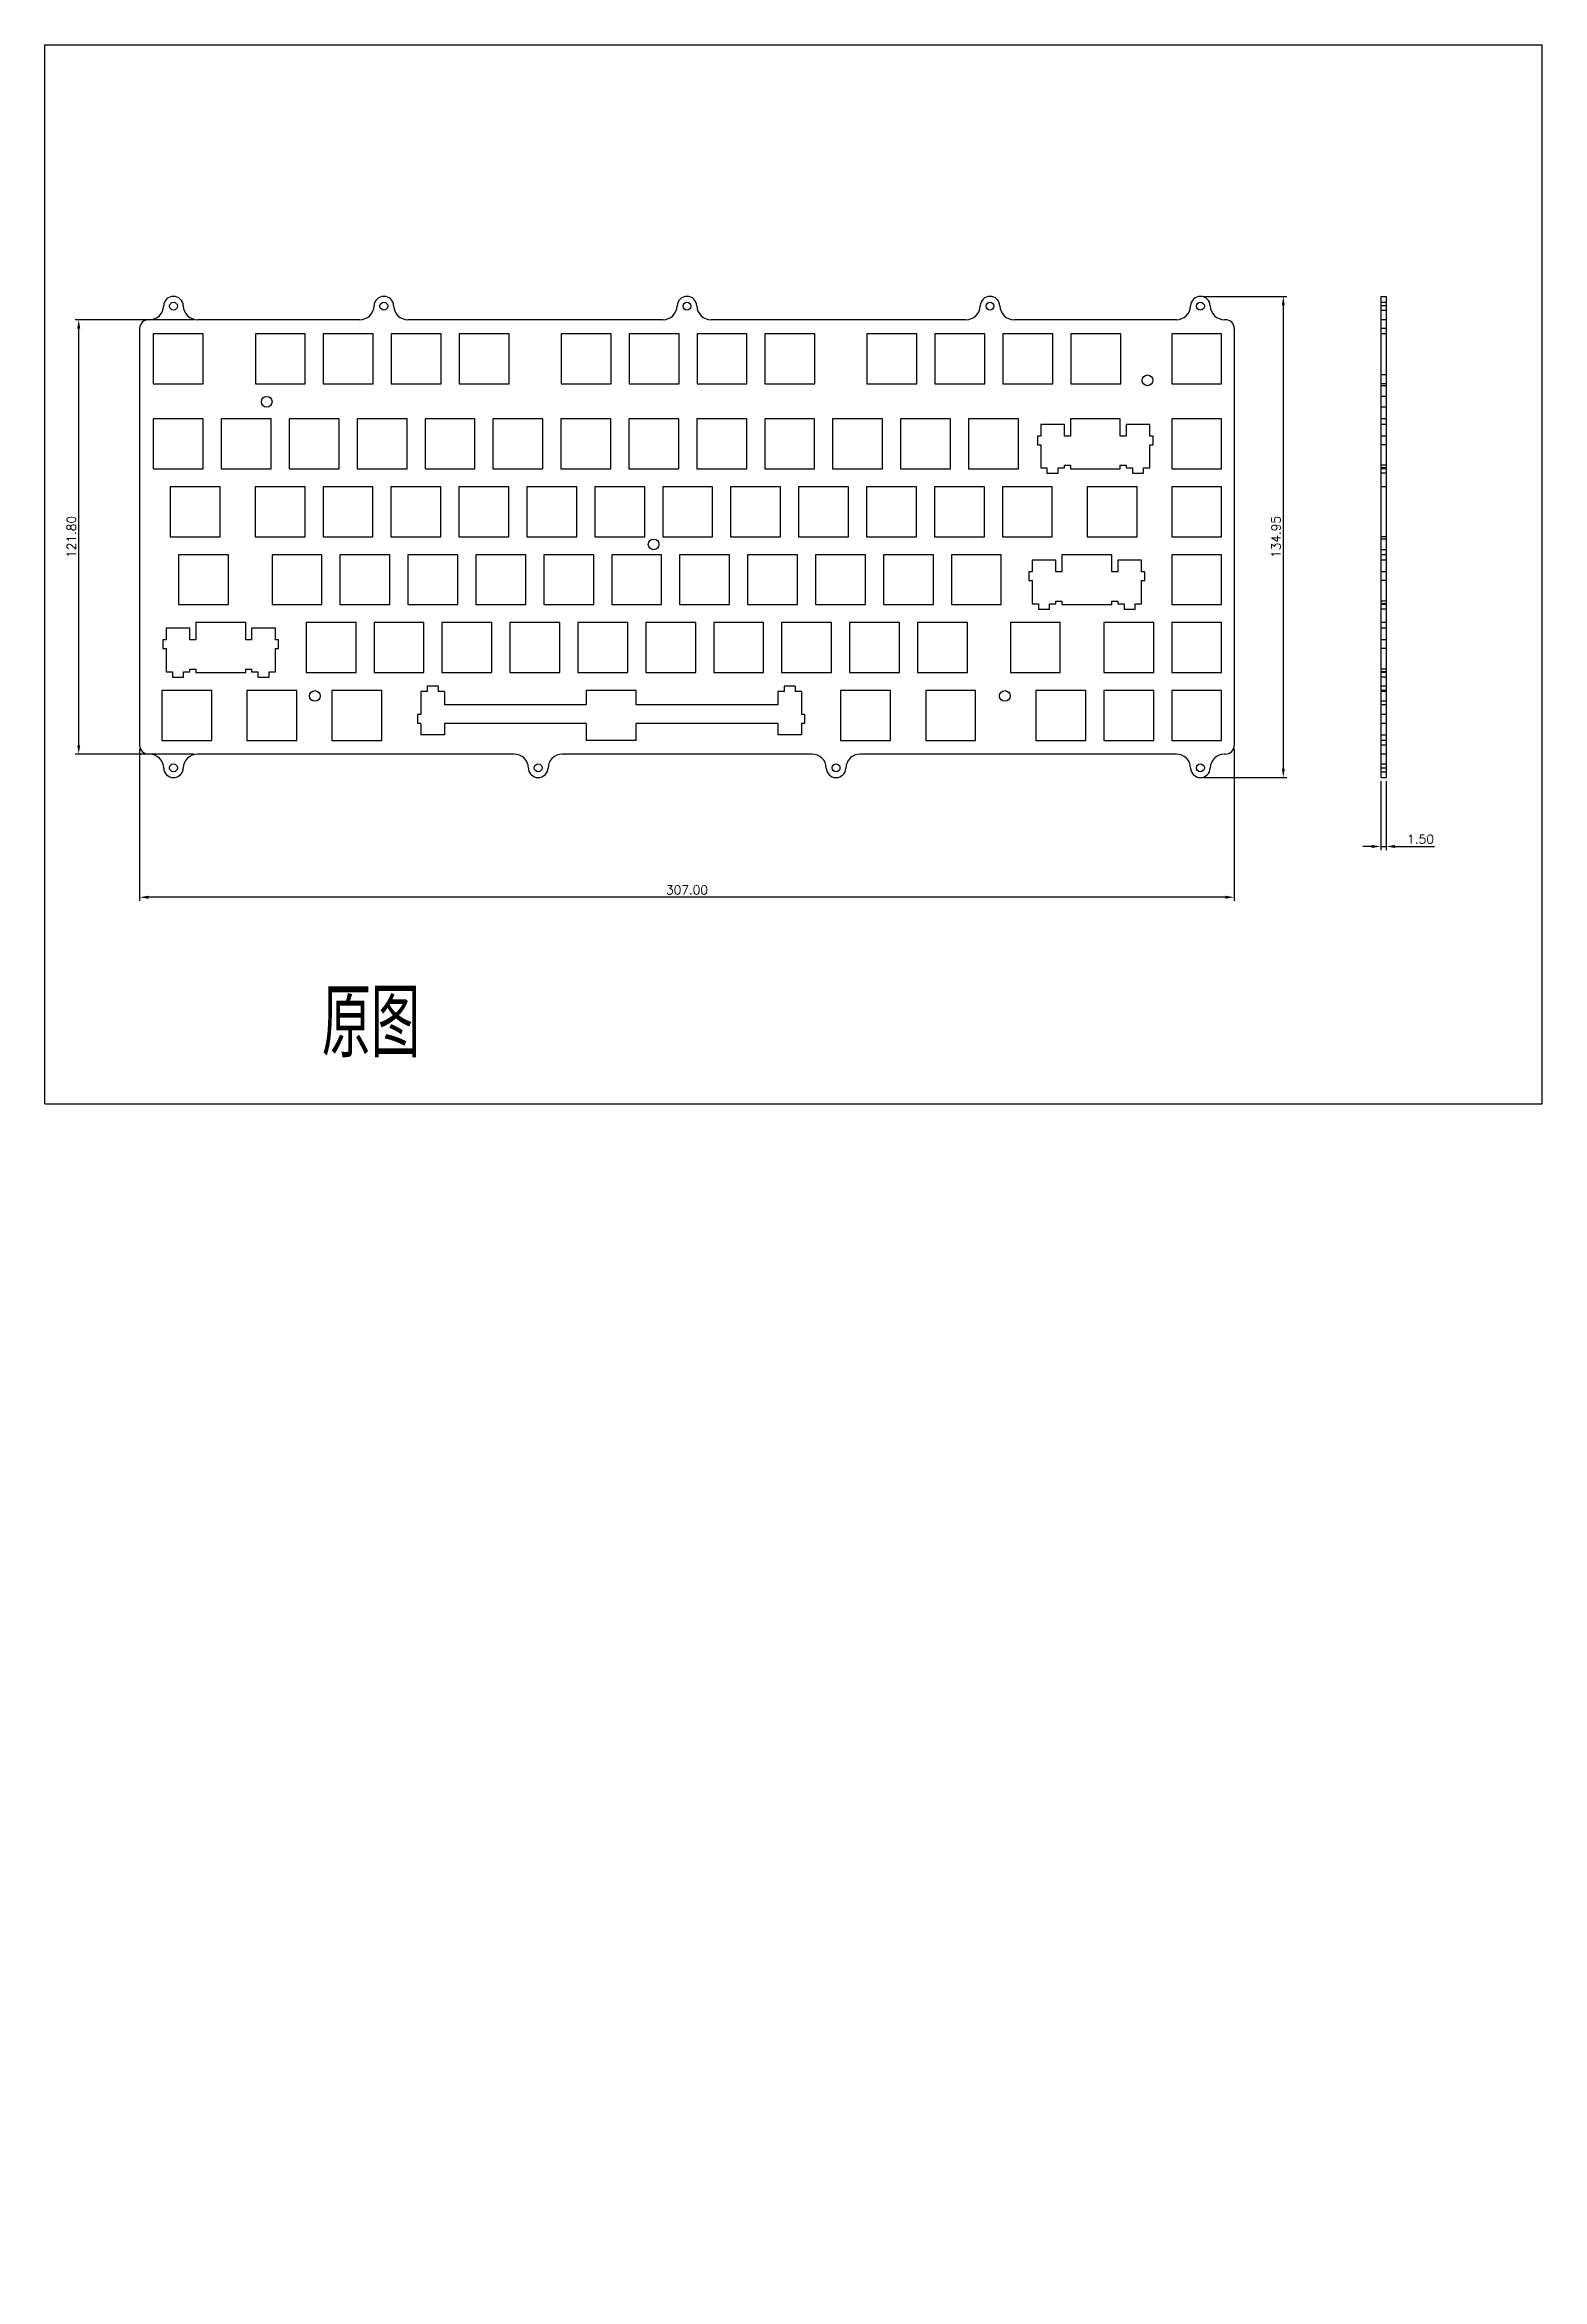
# Model space of a CAD drawing. Header units: inches. Extents: x 504 to 1455, y 166 to 1049.
# Drawn here: x 504 to 924, y 166 to 792 of the extents above; entities that cross this region are included whole.
import ezdxf

# ---------------------------------------------------------------- set-up
doc = ezdxf.new("R2010")
doc.units = ezdxf.units.IN
doc.header["$LTSCALE"] = 10
doc.header["$MEASUREMENT"] = 0
doc.layers.add('dim', color=82, linetype='Continuous', lineweight=9)
doc.layers.add('标注', color=3, linetype='Continuous', lineweight=18)
doc.styles.get("Standard").update_dxf_attribs({"font": 'txt', "bigfont": 'gbcbig.shx'})
doc.dimstyles.get("Standard").update_dxf_attribs({"dimtxt": 2.5, "dimasz": 2.5, "dimexe": 1, "dimexo": 1, "dimgap": 0.8, "dimtad": 1, "dimtoh": 1, "dimzin": 0, "dimdsep": 46, "dimtxsty": 'Standard', "dimcen": 2, "dimadec": 0, "dimazin": 0, "dimtfac": 1, "dimtmove": 0, "dimatfit": 3, "dimfxl": 0, "dimtolj": 1, "dimtzin": 0, "dimarcsym": 0})

msp = doc.modelspace()

# ---------------------------------------------------------------- texts
at = {"layer": 'dim'}
msp.add_text('原图', height=19.1435, dxfattribs=at).set_placement((581.315, 508.291))
at = {"layer": '标注', "char_height": 2.5, "attachment_point": 1}
for insert in [(615.976, 197.177), (613.457, 165.638)]:
    msp.add_mtext('\\A1;', dxfattribs=dict(at, insert=insert))

# ---------------------------------------------------------------- blocks, each defined once
blk = doc.blocks.new('*D23')
at = {"layer": 'Defpoints', "color": 0, "transparency": 16777216}
for p in [(530.2, 595.82), (837.2, 595.82), (530.2, 553.18)]:
    blk.add_point(p, dxfattribs=at)
at = {"layer": '标注', "color": 0, "lineweight": -2, "transparency": 16777216}
for p, q in [((530.2, 594.82), (530.2, 552.18)), ((837.2, 594.82), (837.2, 552.18)), ((834.7, 553.18), (532.7, 553.18))]:
    blk.add_line(p, q, dxfattribs=at)
at = {"layer": '标注', "color": 0, "transparency": 16777216}
for points in [[(532.7, 553.6), (532.7, 552.76), (530.2, 553.18)], [(834.7, 553.6), (834.7, 552.76), (837.2, 553.18)]]:
    blk.add_solid(points, dxfattribs=at)
at = {"layer": '标注', "color": 0, "transparency": 16777216, "insert": (683.7, 555.23), "char_height": 2.5, "attachment_point": 5}
blk.add_mtext('\\A1;307.00', dxfattribs=at)
blk = doc.blocks.new('*D24')
at = {"layer": 'Defpoints', "color": 0, "transparency": 16777216}
for p in [(513.13, 715.12), (546.45, 715.12), (546.45, 593.32)]:
    blk.add_point(p, dxfattribs=at)
at = {"layer": '标注', "color": 0, "lineweight": -2, "transparency": 16777216}
for p, q in [((545.45, 715.12), (512.13, 715.12)), ((513.13, 595.82), (513.13, 712.62)), ((545.45, 593.32), (512.13, 593.32))]:
    blk.add_line(p, q, dxfattribs=at)
at = {"layer": '标注', "color": 0, "transparency": 16777216}
for points in [[(512.71, 712.62), (513.55, 712.62), (513.13, 715.12)], [(512.71, 595.82), (513.55, 595.82), (513.13, 593.32)]]:
    blk.add_solid(points, dxfattribs=at)
at = {"layer": '标注', "color": 0, "transparency": 16777216, "insert": (511.08, 654.22), "char_height": 2.5, "attachment_point": 5, "rotation": 90}
blk.add_mtext('\\A1;121.80', dxfattribs=at)
blk = doc.blocks.new('*D25')
at = {"layer": 'Defpoints', "color": 0, "transparency": 16777216}
for p in [(827.7, 721.67), (827.7, 586.72), (850.95, 586.72)]:
    blk.add_point(p, dxfattribs=at)
at = {"layer": '标注', "color": 0, "lineweight": -2, "transparency": 16777216}
for p, q in [((828.7, 721.67), (851.95, 721.67)), ((850.95, 719.17), (850.95, 589.22)), ((828.7, 586.72), (851.95, 586.72))]:
    blk.add_line(p, q, dxfattribs=at)
at = {"layer": '标注', "color": 0, "transparency": 16777216}
for points in [[(850.53, 719.17), (851.36, 719.17), (850.95, 721.67)], [(850.53, 589.22), (851.36, 589.22), (850.95, 586.72)]]:
    blk.add_solid(points, dxfattribs=at)
at = {"layer": '标注', "color": 0, "transparency": 16777216, "insert": (848.9, 654.2), "char_height": 2.5, "attachment_point": 5, "rotation": 90}
blk.add_mtext('\\A1;134.95', dxfattribs=at)
blk = doc.blocks.new('*D26')
at = {"layer": 'Defpoints', "color": 0, "transparency": 16777216}
for p in [(878.27, 586.72), (879.77, 586.72), (879.77, 567.41)]:
    blk.add_point(p, dxfattribs=at)
at = {"layer": '标注', "color": 0, "lineweight": -2, "transparency": 16777216}
for p, q in [((878.27, 585.72), (878.27, 566.41)), ((879.77, 585.72), (879.77, 566.41)), ((875.77, 567.41), (873.27, 567.41)), ((878.27, 567.41), (879.77, 567.41)), ((882.27, 567.41), (893.35, 567.41))]:
    blk.add_line(p, q, dxfattribs=at)
at = {"layer": '标注', "color": 0, "transparency": 16777216}
for points in [[(875.77, 567.83), (875.77, 567), (878.27, 567.41)], [(882.27, 567.83), (882.27, 567), (879.77, 567.41)]]:
    blk.add_solid(points, dxfattribs=at)
at = {"layer": '标注', "color": 0, "transparency": 16777216, "insert": (889.42, 569.46), "char_height": 2.5, "attachment_point": 5}
blk.add_mtext('\\A1;1.50', dxfattribs=at)

# ---------------------------------------------------------------- dimensions: what is measured, and where the dimension line sits
at = {"layer": '标注'}
for base, p1, p2, picture, middle in [((850.947, 586.721), (827.704, 721.671), (827.704, 586.721), '*D25', (848.897, 654.196)), ((513.128, 715.121), (546.452, 593.321), (546.451, 715.121), '*D24', (511.078, 654.221))]:
    dim = msp.add_linear_dim(base=base, p1=p1, p2=p2, angle=90, dimstyle='Standard', dxfattribs=at)
    dim.commit()
    dim.dimension.update_dxf_attribs({"geometry": picture, "text_midpoint": middle})
dim = msp.add_linear_dim(base=(530.204, 553.181), p1=(837.204, 595.821), p2=(530.204, 595.821), dimstyle='Standard', dxfattribs=at)
dim.commit()
dim.dimension.update_dxf_attribs({"geometry": '*D23', "text_midpoint": (683.704, 555.231)})
dim = msp.add_linear_dim(base=(879.766, 567.414), p1=(878.266, 586.721), p2=(879.766, 586.721), dimstyle='Standard', dxfattribs=at)
dim.commit()
dim.dimension.update_dxf_attribs({"geometry": '*D26', "text_midpoint": (889.425, 567.414), "dimtype": 160})

# ---------------------------------------------------------------- linework, layer by layer
at = {"color": 7, "linetype": 'Continuous'}
for p, q in [((503.584, 495.238), (503.584, 792.238)), ((503.584, 792.238), (923.584, 792.238)), ((923.584, 495.238), (923.584, 792.238)), ((878.266, 721.671), (878.266, 586.721)), ((878.266, 721.671), (879.766, 721.671)), ((879.766, 721.671), (879.766, 586.721)), ((532.957, 715.121), (532.704, 715.121)), ((591.957, 715.121), (546.451, 715.121)), ((676.957, 715.121), (605.451, 715.121)), ((761.957, 715.121), (690.451, 715.121)), ((820.957, 715.121), (775.451, 715.121)), ((834.704, 715.121), (834.451, 715.121)), ((878.266, 720.021), (879.766, 720.021)), ((879.766, 719.002), (878.266, 719.002)), ((878.266, 717.821), (879.766, 717.821)), ((879.766, 715.121), (878.266, 715.121)), ((530.204, 712.621), (530.204, 595.821)), ((534.052, 711.174), (534.052, 697.174)), ((548.052, 711.174), (534.052, 711.174)), ((548.052, 697.174), (548.052, 711.174)), ((562.665, 711.174), (562.665, 697.174)), ((576.665, 711.174), (562.665, 711.174)), ((576.665, 697.174), (576.665, 711.174)), ((581.715, 711.174), (581.715, 697.174)), ((595.715, 711.174), (581.715, 711.174)), ((595.715, 697.174), (595.715, 711.174)), ((600.765, 711.174), (600.765, 697.174)), ((614.765, 711.174), (600.765, 711.174)), ((614.765, 697.174), (614.765, 711.174)), ((619.815, 711.174), (619.815, 697.174)), ((633.815, 711.174), (619.815, 711.174)), ((633.815, 697.174), (633.815, 711.174)), ((648.427, 711.174), (648.427, 697.174)), ((662.427, 711.174), (648.427, 711.174)), ((662.427, 697.174), (662.427, 711.174)), ((667.477, 711.174), (667.477, 697.174)), ((681.477, 711.174), (667.477, 711.174)), ((681.477, 697.174), (681.477, 711.174)), ((686.527, 711.174), (686.527, 697.174)), ((700.527, 711.174), (686.527, 711.174)), ((700.527, 697.174), (700.527, 711.174)), ((705.577, 711.174), (705.577, 697.174)), ((719.577, 711.174), (705.577, 711.174)), ((719.577, 697.174), (719.577, 711.174)), ((734.19, 711.174), (734.19, 697.174)), ((748.19, 711.174), (734.19, 711.174)), ((748.19, 697.174), (748.19, 711.174)), ((767.24, 711.174), (753.24, 711.174)), ((753.24, 711.174), (753.24, 697.174)), ((767.24, 697.174), (767.24, 711.174)), ((786.29, 711.174), (772.29, 711.174)), ((772.29, 711.174), (772.29, 697.174)), ((786.29, 697.174), (786.29, 711.174)), ((805.34, 711.174), (791.34, 711.174)), ((791.34, 711.174), (791.34, 697.174)), ((805.34, 697.174), (805.34, 711.174)), ((833.652, 711.174), (819.652, 711.174)), ((819.652, 711.174), (819.652, 697.174)), ((833.652, 697.174), (833.652, 711.174)), ((837.204, 712.621), (837.204, 595.821)), ((879.766, 712.621), (878.266, 712.621)), ((879.766, 711.174), (878.266, 711.174)), ((534.052, 697.174), (548.052, 697.174)), ((562.665, 697.174), (576.665, 697.174)), ((581.715, 697.174), (595.715, 697.174)), ((600.765, 697.174), (614.765, 697.174)), ((619.815, 697.174), (633.815, 697.174)), ((648.427, 697.174), (662.427, 697.174)), ((667.477, 697.174), (681.477, 697.174)), ((686.527, 697.174), (700.527, 697.174)), ((705.577, 697.174), (719.577, 697.174)), ((734.19, 697.174), (748.19, 697.174)), ((753.24, 697.174), (767.24, 697.174)), ((772.29, 697.174), (786.29, 697.174)), ((791.34, 697.174), (805.34, 697.174)), ((819.652, 697.174), (833.652, 697.174)), ((879.766, 699.62), (878.266, 699.62)), ((879.766, 697.174), (878.266, 697.174)), ((879.766, 696.62), (878.266, 696.62)), ((879.766, 693.62), (878.266, 693.62)), ((879.766, 690.62), (878.266, 690.62)), ((534.052, 687.324), (534.052, 673.324)), ((548.052, 687.324), (534.052, 687.324)), ((548.052, 673.324), (548.052, 687.324)), ((553.102, 687.324), (553.102, 673.324)), ((567.102, 687.324), (553.102, 687.324)), ((567.102, 673.324), (567.102, 687.324)), ((572.152, 687.324), (572.152, 673.324)), ((586.152, 687.324), (572.152, 687.324)), ((586.152, 673.324), (586.152, 687.324)), ((591.202, 687.324), (591.202, 673.324)), ((605.202, 687.324), (591.202, 687.324)), ((605.202, 673.324), (605.202, 687.324)), ((610.252, 687.324), (610.252, 673.324)), ((624.252, 687.324), (610.252, 687.324)), ((624.252, 673.324), (624.252, 687.324)), ((629.302, 687.324), (629.302, 673.324)), ((643.302, 687.324), (629.302, 687.324)), ((643.302, 673.324), (643.302, 687.324)), ((648.352, 687.324), (648.352, 673.324)), ((662.352, 687.324), (648.352, 687.324)), ((662.352, 673.324), (662.352, 687.324)), ((667.402, 687.324), (667.402, 673.324)), ((681.402, 687.324), (667.402, 687.324)), ((681.402, 673.324), (681.402, 687.324)), ((686.452, 687.324), (686.452, 673.324)), ((700.452, 687.324), (686.452, 687.324)), ((700.452, 673.324), (700.452, 687.324)), ((705.502, 687.324), (705.502, 673.324)), ((719.502, 687.324), (705.502, 687.324)), ((719.502, 673.324), (719.502, 687.324)), ((738.552, 687.324), (724.552, 687.324)), ((724.552, 687.324), (724.552, 673.324)), ((738.552, 673.324), (738.552, 687.324)), ((757.602, 687.324), (743.602, 687.324)), ((743.602, 687.324), (743.602, 673.324)), ((757.602, 673.324), (757.602, 687.324)), ((776.652, 687.324), (762.652, 687.324)), ((762.652, 687.324), (762.652, 673.324)), ((776.652, 673.324), (776.652, 687.324)), ((789.552, 685.759), (782.902, 685.759)), ((782.902, 685.759), (782.902, 682.509)), ((789.552, 682.509), (789.552, 685.759)), ((805.227, 687.324), (791.227, 687.324)), ((791.227, 687.324), (791.227, 682.509)), ((805.227, 682.509), (805.227, 687.324)), ((813.552, 685.759), (806.902, 685.759)), ((806.902, 685.759), (806.902, 682.509)), ((813.552, 682.509), (813.552, 685.759)), ((833.652, 687.324), (819.652, 687.324)), ((819.652, 687.324), (819.652, 673.324)), ((833.652, 673.324), (833.652, 687.324)), ((879.766, 687.324), (878.266, 687.324)), ((879.766, 685.759), (878.266, 685.759)), ((782.902, 682.509), (782.002, 682.509)), ((782.002, 682.509), (782.002, 680.059)), ((782.002, 680.059), (782.902, 680.059)), ((782.902, 680.059), (782.902, 673.559)), ((791.227, 682.509), (789.552, 682.509)), ((806.902, 682.509), (805.227, 682.509)), ((814.452, 682.509), (813.552, 682.509)), ((813.552, 680.059), (814.452, 680.059)), ((813.552, 673.559), (813.552, 680.059)), ((814.452, 680.059), (814.452, 682.509)), ((879.766, 682.509), (878.266, 682.509)), ((879.766, 680.059), (878.266, 680.059)), ((534.052, 673.324), (548.052, 673.324)), ((553.102, 673.324), (567.102, 673.324)), ((572.152, 673.324), (586.152, 673.324)), ((591.202, 673.324), (605.202, 673.324)), ((610.252, 673.324), (624.252, 673.324)), ((629.302, 673.324), (643.302, 673.324)), ((648.352, 673.324), (662.352, 673.324)), ((667.402, 673.324), (681.402, 673.324)), ((686.452, 673.324), (700.452, 673.324)), ((705.502, 673.324), (719.502, 673.324)), ((724.552, 673.324), (738.552, 673.324)), ((743.602, 673.324), (757.602, 673.324)), ((762.652, 673.324), (776.652, 673.324)), ((782.902, 673.559), (784.674, 673.559)), ((784.674, 673.559), (784.674, 672.058)), ((784.674, 672.058), (787.78, 672.058)), ((787.78, 673.559), (789.552, 673.559)), ((787.78, 672.058), (787.78, 673.559)), ((789.552, 674.299), (791.227, 674.299)), ((789.552, 673.559), (789.552, 674.299)), ((791.227, 674.299), (791.227, 673.324)), ((791.227, 673.324), (805.227, 673.324)), ((805.227, 674.299), (806.902, 674.299)), ((805.227, 673.324), (805.227, 674.299)), ((806.902, 674.299), (806.902, 673.559)), ((806.902, 673.559), (808.674, 673.559)), ((808.674, 673.559), (808.674, 672.058)), ((808.674, 672.058), (811.78, 672.058)), ((811.78, 673.559), (813.552, 673.559)), ((811.78, 672.058), (811.78, 673.559)), ((819.652, 673.324), (833.652, 673.324)), ((879.766, 674.299), (878.266, 674.299)), ((879.766, 673.559), (878.266, 673.559)), ((879.766, 673.324), (878.266, 673.324)), ((879.766, 672.058), (878.266, 672.058)), ((538.802, 668.274), (538.802, 654.274)), ((552.802, 668.274), (538.802, 668.274)), ((552.802, 654.274), (552.802, 668.274)), ((562.602, 668.274), (562.602, 654.274)), ((576.602, 668.274), (562.602, 668.274)), ((576.602, 654.274), (576.602, 668.274)), ((581.652, 668.274), (581.652, 654.274)), ((595.652, 668.274), (581.652, 668.274)), ((595.652, 654.274), (595.652, 668.274)), ((600.702, 668.274), (600.702, 654.274)), ((614.702, 668.274), (600.702, 668.274)), ((614.702, 654.274), (614.702, 668.274)), ((619.752, 668.274), (619.752, 654.274)), ((633.752, 668.274), (619.752, 668.274)), ((633.752, 654.274), (633.752, 668.274)), ((638.802, 668.274), (638.802, 654.274)), ((652.802, 668.274), (638.802, 668.274)), ((652.802, 654.274), (652.802, 668.274)), ((657.852, 668.274), (657.852, 654.274)), ((671.852, 668.274), (657.852, 668.274)), ((671.852, 654.274), (671.852, 668.274)), ((676.902, 668.274), (676.902, 654.274)), ((690.902, 668.274), (676.902, 668.274)), ((690.902, 654.274), (690.902, 668.274)), ((695.952, 668.274), (695.952, 654.274)), ((709.952, 668.274), (695.952, 668.274)), ((709.952, 654.274), (709.952, 668.274)), ((729.002, 668.274), (715.002, 668.274)), ((715.002, 668.274), (715.002, 654.274)), ((729.002, 654.274), (729.002, 668.274)), ((748.052, 668.274), (734.052, 668.274)), ((734.052, 668.274), (734.052, 654.274)), ((748.052, 654.274), (748.052, 668.274)), ((767.102, 668.274), (753.102, 668.274)), ((753.102, 668.274), (753.102, 654.274)), ((767.102, 654.274), (767.102, 668.274)), ((786.152, 668.274), (772.152, 668.274)), ((772.152, 668.274), (772.152, 654.274)), ((786.152, 654.274), (786.152, 668.274)), ((809.977, 668.274), (795.977, 668.274)), ((795.977, 668.274), (795.977, 654.274)), ((809.977, 654.274), (809.977, 668.274)), ((833.652, 668.274), (819.652, 668.274)), ((819.652, 668.274), (819.652, 654.274)), ((833.652, 654.274), (833.652, 668.274)), ((879.766, 668.274), (878.266, 668.274)), ((538.802, 654.274), (552.802, 654.274)), ((562.602, 654.274), (576.602, 654.274)), ((581.652, 654.274), (595.652, 654.274)), ((600.702, 654.274), (614.702, 654.274)), ((619.752, 654.274), (633.752, 654.274)), ((638.802, 654.274), (652.802, 654.274)), ((657.852, 654.274), (671.852, 654.274)), ((676.902, 654.274), (690.902, 654.274)), ((695.952, 654.274), (709.952, 654.274)), ((715.002, 654.274), (729.002, 654.274)), ((734.052, 654.274), (748.052, 654.274)), ((753.102, 654.274), (767.102, 654.274)), ((772.152, 654.274), (786.152, 654.274)), ((795.977, 654.274), (809.977, 654.274)), ((819.652, 654.274), (833.652, 654.274)), ((879.766, 654.274), (878.266, 654.274)), ((879.766, 653.62), (878.266, 653.62)), ((541.152, 649.224), (541.152, 635.224)), ((555.152, 649.224), (541.152, 649.224)), ((555.152, 635.224), (555.152, 649.224)), ((567.352, 649.224), (567.352, 635.224)), ((581.352, 649.224), (567.352, 649.224)), ((581.352, 635.224), (581.352, 649.224)), ((586.402, 649.224), (586.402, 635.224)), ((600.402, 649.224), (586.402, 649.224)), ((600.402, 635.224), (600.402, 649.224)), ((605.452, 649.224), (605.452, 635.224)), ((619.452, 649.224), (605.452, 649.224)), ((619.452, 635.224), (619.452, 649.224)), ((624.502, 649.224), (624.502, 635.224)), ((638.502, 649.224), (624.502, 649.224)), ((638.502, 635.224), (638.502, 649.224)), ((643.552, 649.224), (643.552, 635.224)), ((657.552, 649.224), (643.552, 649.224)), ((657.552, 635.224), (657.552, 649.224)), ((662.602, 649.224), (662.602, 635.224)), ((676.602, 649.224), (662.602, 649.224)), ((676.602, 635.224), (676.602, 649.224)), ((681.652, 649.224), (681.652, 635.224)), ((695.652, 649.224), (681.652, 649.224)), ((695.652, 635.224), (695.652, 649.224)), ((714.702, 649.224), (700.702, 649.224)), ((700.702, 649.224), (700.702, 635.224)), ((714.702, 635.224), (714.702, 649.224)), ((733.752, 649.224), (719.752, 649.224)), ((719.752, 649.224), (719.752, 635.224)), ((733.752, 635.224), (733.752, 649.224)), ((752.802, 649.224), (738.802, 649.224)), ((738.802, 649.224), (738.802, 635.224)), ((752.802, 635.224), (752.802, 649.224)), ((771.852, 649.224), (757.852, 649.224)), ((757.852, 649.224), (757.852, 635.224)), ((771.852, 635.224), (771.852, 649.224)), ((787.177, 647.659), (780.527, 647.659)), ((780.527, 647.659), (780.527, 644.409)), ((787.177, 644.409), (787.177, 647.659)), ((802.852, 649.224), (788.852, 649.224)), ((788.852, 649.224), (788.852, 644.409)), ((802.852, 644.409), (802.852, 649.224)), ((811.177, 647.659), (804.527, 647.659)), ((804.527, 647.659), (804.527, 644.409)), ((811.177, 644.409), (811.177, 647.659)), ((833.652, 649.224), (819.652, 649.224)), ((819.652, 649.224), (819.652, 635.224)), ((833.652, 635.224), (833.652, 649.224)), ((879.766, 650.62), (878.266, 650.62)), ((879.766, 649.224), (878.266, 649.224)), ((879.766, 647.659), (878.266, 647.659)), ((780.527, 644.409), (779.627, 644.409)), ((779.627, 644.409), (779.627, 641.959)), ((779.627, 641.959), (780.527, 641.959)), ((780.527, 641.959), (780.527, 635.459)), ((788.852, 644.409), (787.177, 644.409)), ((804.527, 644.409), (802.852, 644.409)), ((812.077, 644.409), (811.177, 644.409)), ((811.177, 641.959), (812.077, 641.959)), ((811.177, 635.459), (811.177, 641.959)), ((812.077, 641.959), (812.077, 644.409)), ((879.766, 644.409), (878.266, 644.409)), ((879.766, 641.959), (878.266, 641.959)), ((541.152, 635.224), (555.152, 635.224)), ((567.352, 635.224), (581.352, 635.224)), ((586.402, 635.224), (600.402, 635.224)), ((605.452, 635.224), (619.452, 635.224)), ((624.502, 635.224), (638.502, 635.224)), ((643.552, 635.224), (657.552, 635.224)), ((662.602, 635.224), (676.602, 635.224)), ((681.652, 635.224), (695.652, 635.224)), ((700.702, 635.224), (714.702, 635.224)), ((719.752, 635.224), (733.752, 635.224)), ((738.802, 635.224), (752.802, 635.224)), ((757.852, 635.224), (771.852, 635.224)), ((780.527, 635.459), (782.299, 635.459)), ((782.299, 635.459), (782.299, 633.958)), ((782.299, 633.958), (785.405, 633.958)), ((785.405, 635.459), (787.177, 635.459)), ((785.405, 633.958), (785.405, 635.459)), ((787.177, 636.199), (788.852, 636.199)), ((787.177, 635.459), (787.177, 636.199)), ((788.852, 636.199), (788.852, 635.224)), ((788.852, 635.224), (802.852, 635.224)), ((802.852, 636.199), (804.527, 636.199)), ((802.852, 635.224), (802.852, 636.199)), ((804.527, 636.199), (804.527, 635.459)), ((804.527, 635.459), (806.299, 635.459)), ((806.299, 635.459), (806.299, 633.958)), ((806.299, 633.958), (809.405, 633.958)), ((809.405, 635.459), (811.177, 635.459)), ((809.405, 633.958), (809.405, 635.459)), ((819.652, 635.224), (833.652, 635.224)), ((879.766, 636.199), (878.266, 636.199)), ((879.766, 635.459), (878.266, 635.459)), ((879.766, 635.224), (878.266, 635.224)), ((879.766, 633.958), (878.266, 633.958)), ((537.627, 628.609), (537.627, 625.359)), ((544.277, 628.609), (537.627, 628.609)), ((544.277, 625.359), (544.277, 628.609)), ((545.952, 630.174), (545.952, 625.359)), ((559.952, 630.174), (545.952, 630.174)), ((559.952, 625.359), (559.952, 630.174)), ((561.627, 628.609), (561.627, 625.359)), ((568.277, 628.609), (561.627, 628.609)), ((568.277, 625.359), (568.277, 628.609)), ((576.902, 630.174), (576.902, 616.174)), ((590.902, 630.174), (576.902, 630.174)), ((590.902, 616.174), (590.902, 630.174)), ((595.952, 630.174), (595.952, 616.174)), ((609.952, 630.174), (595.952, 630.174)), ((609.952, 616.174), (609.952, 630.174)), ((615.002, 630.174), (615.002, 616.174)), ((629.002, 630.174), (615.002, 630.174)), ((629.002, 616.174), (629.002, 630.174)), ((634.052, 630.174), (634.052, 616.174)), ((648.052, 630.174), (634.052, 630.174)), ((648.052, 616.174), (648.052, 630.174)), ((653.102, 630.174), (653.102, 616.174)), ((667.102, 630.174), (653.102, 630.174)), ((667.102, 616.174), (667.102, 630.174)), ((686.152, 630.174), (672.152, 630.174)), ((672.152, 630.174), (672.152, 616.174)), ((686.152, 616.174), (686.152, 630.174)), ((705.202, 630.174), (691.202, 630.174)), ((691.202, 630.174), (691.202, 616.174)), ((705.202, 616.174), (705.202, 630.174)), ((724.252, 630.174), (710.252, 630.174)), ((710.252, 630.174), (710.252, 616.174)), ((724.252, 616.174), (724.252, 630.174)), ((743.302, 630.174), (729.302, 630.174)), ((729.302, 630.174), (729.302, 616.174)), ((743.302, 616.174), (743.302, 630.174)), ((762.352, 630.174), (748.352, 630.174)), ((748.352, 630.174), (748.352, 616.174)), ((762.352, 616.174), (762.352, 630.174)), ((788.402, 630.174), (774.402, 630.174)), ((774.402, 630.174), (774.402, 616.174)), ((788.402, 616.174), (788.402, 630.174)), ((814.602, 630.174), (800.602, 630.174)), ((800.602, 630.174), (800.602, 616.174)), ((814.602, 616.174), (814.602, 630.174)), ((833.652, 630.174), (819.652, 630.174)), ((819.652, 630.174), (819.652, 616.174)), ((833.652, 616.174), (833.652, 630.174)), ((879.766, 630.174), (878.266, 630.174)), ((879.766, 628.609), (878.266, 628.609)), ((536.727, 625.359), (536.727, 622.909)), ((537.627, 625.359), (536.727, 625.359)), ((536.727, 622.909), (537.627, 622.909)), ((537.627, 622.909), (537.627, 616.409)), ((545.952, 625.359), (544.277, 625.359)), ((561.627, 625.359), (559.952, 625.359)), ((569.177, 625.359), (568.277, 625.359)), ((568.277, 616.409), (568.277, 622.909)), ((568.277, 622.909), (569.177, 622.909)), ((569.177, 622.909), (569.177, 625.359)), ((879.766, 625.359), (878.266, 625.359)), ((879.766, 622.909), (878.266, 622.909)), ((537.627, 616.409), (539.399, 616.409)), ((539.399, 616.409), (539.399, 614.908)), ((539.399, 614.908), (542.505, 614.908)), ((542.505, 614.908), (542.505, 616.409)), ((542.505, 616.409), (544.277, 616.409)), ((544.277, 616.409), (544.277, 617.149)), ((544.277, 617.149), (545.952, 617.149)), ((545.952, 617.149), (545.952, 616.174)), ((545.952, 616.174), (559.952, 616.174)), ((559.952, 616.174), (559.952, 617.149)), ((559.952, 617.149), (561.627, 617.149)), ((561.627, 617.149), (561.627, 616.409)), ((561.627, 616.409), (563.399, 616.409)), ((563.399, 616.409), (563.399, 614.908)), ((563.399, 614.908), (566.505, 614.908)), ((566.505, 614.908), (566.505, 616.409)), ((566.505, 616.409), (568.277, 616.409)), ((576.902, 616.174), (590.902, 616.174)), ((595.952, 616.174), (609.952, 616.174)), ((615.002, 616.174), (629.002, 616.174)), ((634.052, 616.174), (648.052, 616.174)), ((653.102, 616.174), (667.102, 616.174)), ((672.152, 616.174), (686.152, 616.174)), ((691.202, 616.174), (705.202, 616.174)), ((710.252, 616.174), (724.252, 616.174)), ((729.302, 616.174), (743.302, 616.174)), ((748.352, 616.174), (762.352, 616.174)), ((774.402, 616.174), (788.402, 616.174)), ((800.602, 616.174), (814.602, 616.174)), ((819.652, 616.174), (833.652, 616.174)), ((879.766, 617.149), (878.266, 617.149)), ((879.766, 616.409), (878.266, 616.409)), ((879.766, 616.174), (878.266, 616.174)), ((879.766, 614.908), (878.266, 614.908)), ((536.452, 611.124), (536.452, 597.124)), ((550.452, 611.124), (536.452, 611.124)), ((550.452, 597.124), (550.452, 611.124)), ((560.302, 611.124), (560.302, 597.124)), ((574.302, 611.124), (560.302, 611.124)), ((574.302, 597.124), (574.302, 611.124)), ((584.152, 611.124), (584.152, 597.124)), ((598.152, 611.124), (584.152, 611.124)), ((598.152, 597.124), (598.152, 611.124)), ((609.057, 610.881), (609.057, 604.381)), ((610.829, 610.881), (609.057, 610.881)), ((610.829, 612.383), (610.829, 610.881)), ((613.935, 612.383), (610.829, 612.383)), ((613.935, 612.383), (613.935, 610.881)), ((615.707, 610.881), (613.935, 610.881)), ((615.707, 610.881), (615.707, 607.131)), ((669.477, 611.124), (655.477, 611.124)), ((655.477, 611.124), (655.477, 607.131)), ((669.477, 607.131), (669.477, 611.124)), ((710.93, 610.881), (709.157, 610.881)), ((709.157, 610.881), (709.157, 607.131)), ((714.036, 612.383), (710.93, 612.383)), ((710.93, 612.383), (710.93, 610.881)), ((714.036, 612.383), (714.036, 610.881)), ((715.807, 610.881), (714.036, 610.881)), ((715.807, 610.881), (715.807, 604.381)), ((740.802, 611.124), (726.802, 611.124)), ((726.802, 611.124), (726.802, 597.124)), ((740.802, 597.124), (740.802, 611.124)), ((764.652, 611.124), (750.652, 611.124)), ((750.652, 611.124), (750.652, 597.124)), ((764.652, 597.124), (764.652, 611.124)), ((795.552, 611.124), (781.552, 611.124)), ((781.552, 611.124), (781.552, 597.124)), ((795.552, 597.124), (795.552, 611.124)), ((814.602, 611.124), (800.602, 611.124)), ((800.602, 611.124), (800.602, 597.124)), ((814.602, 597.124), (814.602, 611.124)), ((833.652, 611.124), (819.652, 611.124)), ((819.652, 611.124), (819.652, 597.124)), ((833.652, 597.124), (833.652, 611.124)), ((879.766, 612.383), (878.266, 612.383)), ((879.766, 611.12), (878.266, 611.12)), ((879.766, 610.881), (878.266, 610.881)), ((879.766, 608.12), (878.266, 608.12)), ((608.157, 604.381), (608.157, 601.931)), ((609.057, 604.381), (608.157, 604.381)), ((609.057, 601.931), (608.157, 601.931)), ((609.057, 601.931), (609.057, 598.681)), ((655.477, 607.131), (615.707, 607.131)), ((615.707, 601.931), (615.707, 598.681)), ((655.477, 601.931), (615.707, 601.931)), ((655.477, 601.931), (655.477, 597.124)), ((709.157, 607.131), (669.477, 607.131)), ((709.157, 601.931), (669.477, 601.931)), ((669.477, 597.124), (669.477, 601.931)), ((709.157, 601.931), (709.157, 598.681)), ((716.707, 604.381), (715.807, 604.381)), ((716.707, 601.931), (715.807, 601.931)), ((715.807, 601.931), (715.807, 598.681)), ((716.707, 604.381), (716.707, 601.931)), ((879.766, 607.131), (878.266, 607.131)), ((879.766, 604.381), (878.266, 604.381)), ((879.766, 601.931), (878.266, 601.931)), ((536.452, 597.124), (550.452, 597.124)), ((560.302, 597.124), (574.302, 597.124)), ((584.152, 597.124), (598.152, 597.124)), ((615.707, 598.681), (609.057, 598.681)), ((669.477, 597.124), (655.477, 597.124)), ((715.807, 598.681), (709.157, 598.681)), ((726.802, 597.124), (740.802, 597.124)), ((750.652, 597.124), (764.652, 597.124)), ((781.552, 597.124), (795.552, 597.124)), ((800.602, 597.124), (814.602, 597.124)), ((819.652, 597.124), (833.652, 597.124)), ((878.266, 598.681), (879.766, 598.681)), ((879.766, 597.124), (878.266, 597.124)), ((879.766, 595.821), (878.266, 595.821)), ((532.956, 593.321), (532.704, 593.321)), ((635.242, 593.321), (546.452, 593.321)), ((718.771, 593.321), (648.739, 593.321)), ((820.956, 593.321), (732.267, 593.321)), ((834.704, 593.321), (834.452, 593.321)), ((879.766, 593.321), (878.266, 593.321)), ((878.266, 590.571), (879.766, 590.571)), ((879.766, 589.41), (878.266, 589.41)), ((878.266, 588.371), (879.766, 588.371)), ((878.266, 586.721), (879.766, 586.721)), ((503.584, 495.238), (923.584, 495.238))]:
    msp.add_line(p, q, dxfattribs=at)
for centre, radius in [((539.704, 718.921), 1.1), ((598.704, 718.921), 1.1), ((683.704, 718.921), 1.1), ((768.704, 718.921), 1.1), ((827.704, 718.921), 1.1), ((812.852, 698.12), 1.5), ((565.852, 692.12), 1.5), ((674.352, 652.12), 1.5), ((579.352, 609.62), 1.5), ((772.852, 609.62), 1.5), ((539.704, 589.471), 1.1), ((641.991, 589.471), 1.1), ((725.519, 589.471), 1.1), ((827.704, 589.471), 1.1)]:
    msp.add_circle(centre, radius, dxfattribs=at)
for centre, radius, start, end in [((539.704, 718.921), 2.75, 1.697901, 178.302099), ((598.704, 718.921), 2.75, 1.697901, 178.302099), ((683.704, 718.921), 2.75, 1.697901, 178.302099), ((768.704, 718.921), 2.75, 1.697901, 178.302099), ((827.704, 718.921), 2.75, 1.697901, 178.302099), ((532.704, 712.621), 2.5, 89.999914, 180), ((532.957, 719.121), 4, 270, 358.302099), ((546.451, 719.121), 4, 181.697901, 270), ((591.957, 719.121), 4, 270, 358.302099), ((605.451, 719.121), 4, 181.697901, 270), ((676.957, 719.121), 4, 270, 358.302099), ((690.451, 719.121), 4, 181.697901, 270), ((761.957, 719.121), 4, 270, 358.302099), ((775.451, 719.121), 4, 181.697901, 270), ((820.957, 719.121), 4, 270, 358.302099), ((834.451, 719.121), 4, 181.697901, 270), ((834.704, 712.621), 2.5, 0, 90), ((532.704, 595.821), 2.5, 180, 270), ((834.704, 595.821), 2.5, 270, 0), ((532.956, 589.321), 4, 1.273344, 90), ((539.704, 589.471), 2.75, 181.273344, 358.726656), ((546.452, 589.321), 4, 90, 178.726656), ((635.242, 589.321), 4, 1.273344, 90), ((641.991, 589.471), 2.75, 181.273344, 358.726656), ((648.739, 589.321), 4, 90, 178.726656), ((718.771, 589.321), 4, 1.273344, 90), ((725.519, 589.471), 2.75, 181.273344, 358.726656), ((732.267, 589.321), 4, 90, 178.726656), ((820.956, 589.321), 4, 1.273344, 90), ((827.704, 589.471), 2.75, 181.273344, 358.726656), ((834.452, 589.321), 4, 90, 178.726656)]:
    msp.add_arc(centre, radius, start, end, dxfattribs=at)

msp.set_redraw_order([(e.dxf.handle, doc.entitydb.next_handle()) for e in msp.query("TEXT MTEXT ATTDEF DIMENSION ARC_DIMENSION")])  # texts and dimensions are drawn at this point

doc.saveas('drawing.dxf')
